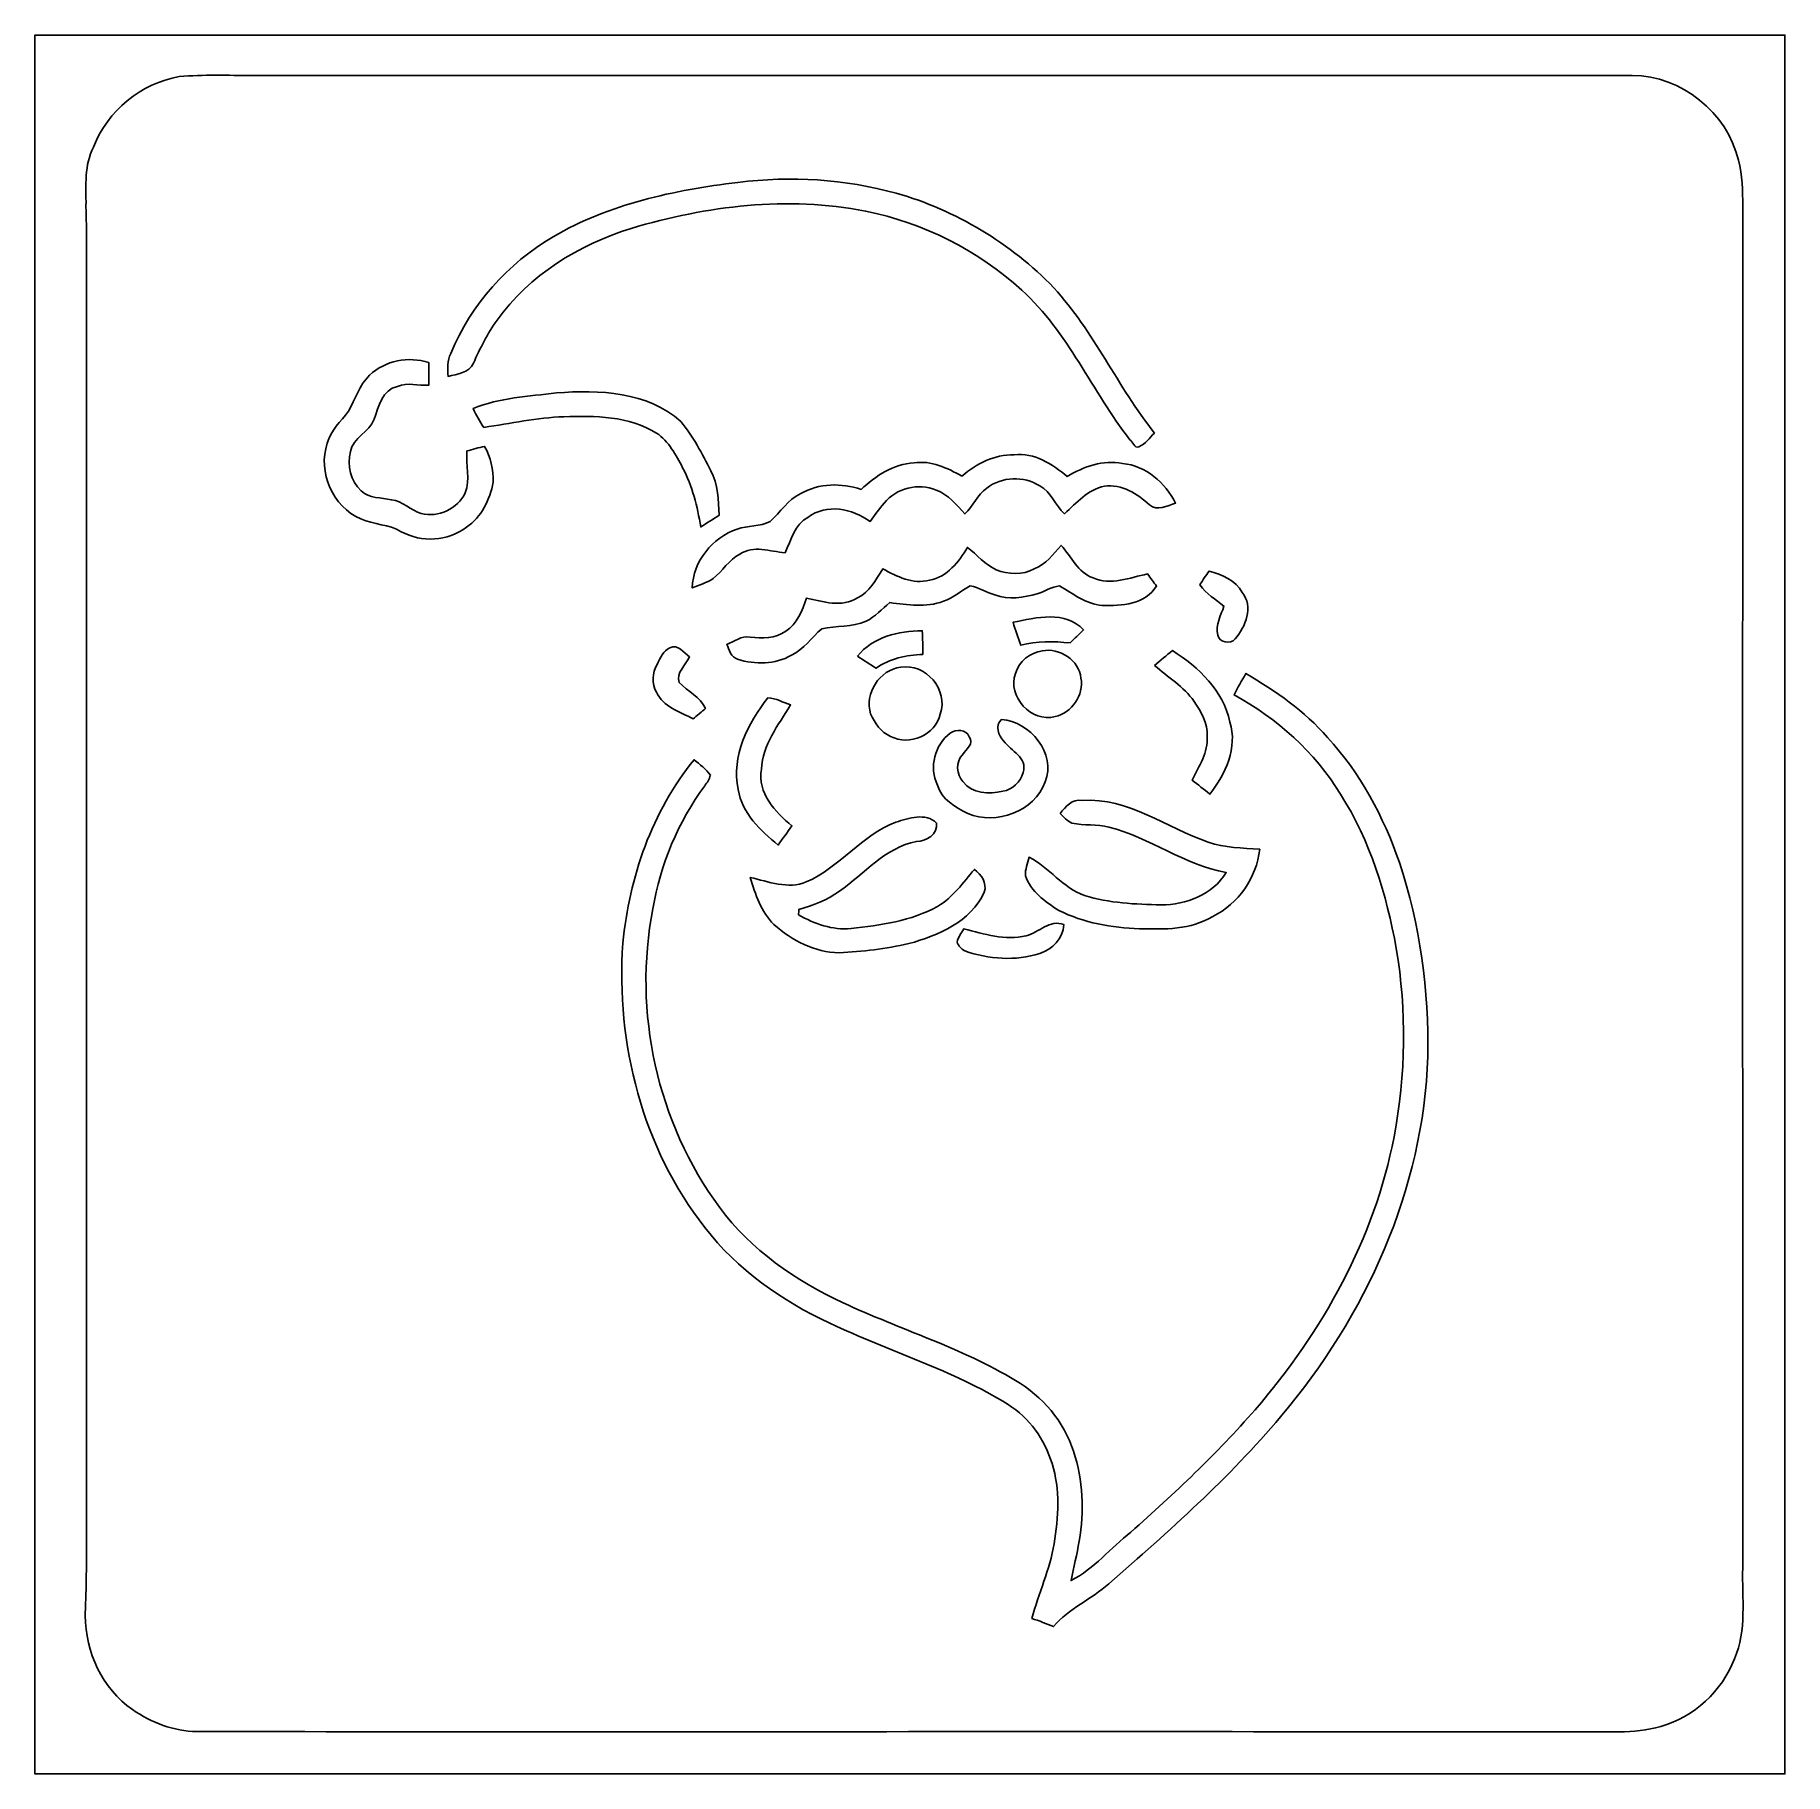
# Model space of a CAD drawing. Header units: centimetres. Extents: x -16.8 to 16.8, y -16.7 to 16.7.
import ezdxf

# ---------------------------------------------------------------- set-up
doc = ezdxf.new("R2010")
doc.units = ezdxf.units.CM
doc.header["$MEASUREMENT"] = 0
doc.layers.add('Layer 1', color=7, linetype='Continuous')

msp = doc.modelspace()

# ---------------------------------------------------------------- linework, layer by layer
at = {"layer": 'Layer 1', "color": 7}
for points, knots in [([(-16.77458, 16.66875), (-16.77458, 16.66875), (16.77458, 16.66875), (16.77458, 16.66875), (16.77458, 16.66875), (16.77458, 16.66875), (16.77458, -16.66875), (16.77458, -16.66875), (16.77458, -16.66875), (16.77458, -16.66875), (-16.77458, -16.66875), (-16.77458, -16.66875), (-16.77458, -16.66875), (-16.77458, -16.66875), (-16.77458, 16.66875), (-16.77458, 16.66875), (-16.77458, 16.66875), (-16.77458, 16.66875), (-16.77458, 16.66875), (-16.77458, 16.66875)], [0, 0, 0, 0, 0.16666667, 0.16666667, 0.16666667, 0.16666667, 0.33333333, 0.33333333, 0.33333333, 0.33333333, 0.5, 0.5, 0.5, 0.5, 0.66666667, 0.66666667, 0.66666667, 0.66666667, 1, 1, 1, 1]), ([(-14.00845, 15.87041), (-14.74117, 15.74447), (-15.38534, 15.21531), (-15.65275, 14.52139), (-15.65275, 14.52139), (-15.83267, 14.17708), (-15.79351, 13.77844), (-15.79704, 13.40273), (-15.79704, 13.40273), (-15.78151, 12.71587), (-15.78716, 12.02902), (-15.78681, 11.34181), (-15.78681, 11.34181), (-15.78681, 3.99239), (-15.78681, -3.35739), (-15.78681, -10.70681), (-15.78681, -10.70681), (-15.78928, -11.68118), (-15.7734, -12.6559), (-15.80974, -13.62992), (-15.80974, -13.62992), (-15.81468, -14.33371), (-15.48095, -15.02657), (-14.90663, -15.43544), (-14.90663, -15.43544), (-14.54397, -15.68379), (-14.11393, -15.84784), (-13.6712, -15.85666), (-13.6712, -15.85666), (-4.8514, -15.85948), (3.9684, -15.85454), (12.78819, -15.85912), (12.78819, -15.85912), (13.32195, -15.84678), (13.87157, -15.90781), (14.39263, -15.75858), (14.39263, -15.75858), (15.03116, -15.57479), (15.56738, -15.08231), (15.80515, -14.46107), (15.80515, -14.46107), (16.0461, -13.91285), (15.94661, -13.29655), (15.96425, -12.71764), (15.96425, -12.71764), (15.96319, -4.01567), (15.96108, 4.6863), (15.96531, 13.38827), (15.96531, 13.38827), (15.96143, 13.68284), (15.95826, 13.98058), (15.881, 14.26704), (15.881, 14.26704), (15.66862, 15.17862), (14.78844, 15.89476), (13.84759, 15.89087), (13.84759, 15.89087), (5.02779, 15.89581), (-3.79201, 15.89017), (-12.61181, 15.8937), (-12.61181, 15.8937), (-13.07712, 15.89017), (-13.5442, 15.91451), (-14.00845, 15.87041)], [0, 0, 0, 0, 0.05882353, 0.05882353, 0.05882353, 0.05882353, 0.11764706, 0.11764706, 0.11764706, 0.11764706, 0.17647059, 0.17647059, 0.17647059, 0.17647059, 0.23529412, 0.23529412, 0.23529412, 0.23529412, 0.29411765, 0.29411765, 0.29411765, 0.29411765, 0.35294118, 0.35294118, 0.35294118, 0.35294118, 0.41176471, 0.41176471, 0.41176471, 0.41176471, 0.47058824, 0.47058824, 0.47058824, 0.47058824, 0.52941176, 0.52941176, 0.52941176, 0.52941176, 0.58823529, 0.58823529, 0.58823529, 0.58823529, 0.64705882, 0.64705882, 0.64705882, 0.64705882, 0.70588235, 0.70588235, 0.70588235, 0.70588235, 0.76470588, 0.76470588, 0.76470588, 0.76470588, 0.82352941, 0.82352941, 0.82352941, 0.82352941, 0.88235294, 0.88235294, 0.88235294, 0.88235294, 1, 1, 1, 1]), ([(-3.29847, 13.84406), (-2.286, 13.96965), (-1.24813, 13.90967), (-0.26423, 13.63521), (-0.26423, 13.63521), (0.88018, 13.31207), (1.92864, 12.6746), (2.75766, 11.82405), (2.75766, 11.82405), (3.52037, 10.98127), (3.98604, 9.92646), (4.68595, 9.03711), (4.68595, 9.03711), (4.59422, 8.94292), (4.51309, 8.8265), (4.3882, 8.77535), (4.3882, 8.77535), (4.30036, 8.73442), (4.26967, 8.8833), (4.21428, 8.90623), (4.21428, 8.90623), (3.49462, 9.84144), (3.0286, 10.96998), (2.14489, 11.77607), (2.14489, 11.77607), (1.30739, 12.54019), (0.25823, 13.06865), (-0.85302, 13.29161), (-0.85302, 13.29161), (-2.34738, 13.58865), (-3.89608, 13.3918), (-5.34388, 12.96141), (-5.34388, 12.96141), (-6.34859, 12.64638), (-7.30074, 12.06747), (-7.91739, 11.19893), (-7.91739, 11.19893), (-8.10648, 10.9474), (-8.2356, 10.66024), (-8.37106, 10.37872), (-8.37106, 10.37872), (-8.45503, 10.19104), (-8.6808, 10.16635), (-8.85649, 10.12261), (-8.85649, 10.12261), (-8.86037, 10.27289), (-8.87236, 10.42705), (-8.80322, 10.56605), (-8.80322, 10.56605), (-8.42151, 11.50267), (-7.70855, 12.29148), (-6.83895, 12.80195), (-6.83895, 12.80195), (-5.76439, 13.43378), (-4.52226, 13.69272), (-3.29847, 13.84406)], [0, 0, 0, 0, 0.06666667, 0.06666667, 0.06666667, 0.06666667, 0.13333333, 0.13333333, 0.13333333, 0.13333333, 0.2, 0.2, 0.2, 0.2, 0.26666667, 0.26666667, 0.26666667, 0.26666667, 0.33333333, 0.33333333, 0.33333333, 0.33333333, 0.4, 0.4, 0.4, 0.4, 0.46666667, 0.46666667, 0.46666667, 0.46666667, 0.53333333, 0.53333333, 0.53333333, 0.53333333, 0.6, 0.6, 0.6, 0.6, 0.66666667, 0.66666667, 0.66666667, 0.66666667, 0.73333333, 0.73333333, 0.73333333, 0.73333333, 0.8, 0.8, 0.8, 0.8, 0.86666667, 0.86666667, 0.86666667, 0.86666667, 1, 1, 1, 1]), ([(-10.36003, 10.14836), (-10.05523, 10.43234), (-9.61813, 10.51101), (-9.2262, 10.39213), (-9.2262, 10.39213), (-9.2262, 10.24678), (-9.22655, 10.10109), (-9.22655, 9.95539), (-9.22655, 9.95539), (-9.42658, 9.94481), (-9.63119, 10.01501), (-9.82451, 9.93105), (-9.82451, 9.93105), (-10.11731, 9.87707), (-10.18328, 9.53699), (-10.27359, 9.30416), (-10.27359, 9.30416), (-10.36108, 9.05439), (-10.68423, 8.95562), (-10.72656, 8.68151), (-10.72656, 8.68151), (-10.79147, 8.41481), (-10.72797, 8.11636), (-10.51948, 7.93044), (-10.51948, 7.93044), (-10.3699, 7.78016), (-10.13601, 7.80239), (-9.9441, 7.76041), (-9.9441, 7.76041), (-9.72749, 7.7343), (-9.57333, 7.55509), (-9.36943, 7.49335), (-9.36943, 7.49335), (-9.04134, 7.41221), (-8.67516, 7.58931), (-8.52558, 7.88917), (-8.52558, 7.88917), (-8.43386, 8.15022), (-8.50971, 8.4261), (-8.49454, 8.69456), (-8.49454, 8.69456), (-8.382, 8.72596), (-8.26982, 8.7563), (-8.15552, 8.78276), (-8.15552, 8.78276), (-8.03804, 8.57567), (-7.98654, 8.33473), (-7.99359, 8.09766), (-7.99359, 8.09766), (-8.04968, 7.76076), (-8.21514, 7.42668), (-8.50512, 7.23265), (-8.50512, 7.23265), (-8.8579, 6.96666), (-9.3666, 6.93138), (-9.75254, 7.14657), (-9.75254, 7.14657), (-9.98855, 7.29297), (-10.281, 7.27745), (-10.52936, 7.39316), (-10.52936, 7.39316), (-11.06593, 7.62141), (-11.3598, 8.28851), (-11.17212, 8.84167), (-11.17212, 8.84167), (-11.10262, 9.08403), (-10.91565, 9.26289), (-10.76466, 9.4548), (-10.76466, 9.4548), (-10.63625, 9.68692), (-10.55758, 9.95997), (-10.36003, 10.14836)], [0, 0, 0, 0, 0.05263158, 0.05263158, 0.05263158, 0.05263158, 0.10526316, 0.10526316, 0.10526316, 0.10526316, 0.15789474, 0.15789474, 0.15789474, 0.15789474, 0.21052632, 0.21052632, 0.21052632, 0.21052632, 0.26315789, 0.26315789, 0.26315789, 0.26315789, 0.31578947, 0.31578947, 0.31578947, 0.31578947, 0.36842105, 0.36842105, 0.36842105, 0.36842105, 0.42105263, 0.42105263, 0.42105263, 0.42105263, 0.47368421, 0.47368421, 0.47368421, 0.47368421, 0.52631579, 0.52631579, 0.52631579, 0.52631579, 0.57894737, 0.57894737, 0.57894737, 0.57894737, 0.63157895, 0.63157895, 0.63157895, 0.63157895, 0.68421053, 0.68421053, 0.68421053, 0.68421053, 0.73684211, 0.73684211, 0.73684211, 0.73684211, 0.78947368, 0.78947368, 0.78947368, 0.78947368, 0.84210526, 0.84210526, 0.84210526, 0.84210526, 0.89473684, 0.89473684, 0.89473684, 0.89473684, 1, 1, 1, 1]), ([(-6.77651, 9.80722), (-5.96477, 9.86861), (-5.03238, 9.83721), (-4.39455, 9.25724), (-4.39455, 9.25724), (-4.15537, 8.97643), (-3.98604, 8.64306), (-3.81953, 8.31568), (-3.81953, 8.31568), (-3.68229, 8.05427), (-3.66854, 7.75194), (-3.66113, 7.46231), (-3.66113, 7.46231), (-3.7779, 7.38681), (-3.89326, 7.31026), (-4.01249, 7.239), (-4.01249, 7.239), (-4.0767, 7.63058), (-4.17089, 8.02181), (-4.35857, 8.37389), (-4.35857, 8.37389), (-4.49121, 8.61695), (-4.6228, 8.87977), (-4.85987, 9.03852), (-4.85987, 9.03852), (-5.38762, 9.36413), (-6.03638, 9.37189), (-6.6354, 9.35143), (-6.6354, 9.35143), (-7.15292, 9.33379), (-7.65845, 9.21844), (-8.16963, 9.14682), (-8.16963, 9.14682), (-8.24971, 9.26042), (-8.32026, 9.38107), (-8.37424, 9.50983), (-8.37424, 9.50983), (-7.868, 9.71338), (-7.31308, 9.74407), (-6.77651, 9.80722)], [0, 0, 0, 0, 0.09090909, 0.09090909, 0.09090909, 0.09090909, 0.18181818, 0.18181818, 0.18181818, 0.18181818, 0.27272727, 0.27272727, 0.27272727, 0.27272727, 0.36363636, 0.36363636, 0.36363636, 0.36363636, 0.45454545, 0.45454545, 0.45454545, 0.45454545, 0.54545455, 0.54545455, 0.54545455, 0.54545455, 0.63636364, 0.63636364, 0.63636364, 0.63636364, 0.72727273, 0.72727273, 0.72727273, 0.72727273, 0.81818182, 0.81818182, 0.81818182, 0.81818182, 1, 1, 1, 1]), ([(0.99624, 8.21302), (1.27564, 8.45044), (1.61678, 8.63), (1.9939, 8.62189), (1.9939, 8.62189), (2.38337, 8.66987), (2.72944, 8.44091), (3.0159, 8.20632), (3.0159, 8.20632), (3.33163, 8.39541), (3.70276, 8.53122), (4.07494, 8.45361), (4.07494, 8.45361), (4.52085, 8.4141), (4.89268, 8.0832), (5.09129, 7.69691), (5.09129, 7.69691), (4.9336, 7.64681), (4.73781, 7.53216), (4.59387, 7.6641), (4.59387, 7.6641), (4.35504, 7.87365), (4.06118, 8.06909), (3.72639, 8.01899), (3.72639, 8.01899), (3.40995, 7.9502), (3.19088, 7.70361), (2.9651, 7.49229), (2.9651, 7.49229), (2.77989, 7.64611), (2.71216, 7.91457), (2.48638, 8.02499), (2.48638, 8.02499), (2.18052, 8.22466), (1.76036, 8.19926), (1.47002, 7.98442), (1.47002, 7.98442), (1.30069, 7.84613), (1.20262, 7.64364), (1.05304, 7.48771), (1.05304, 7.48771), (0.88653, 7.66057), (0.73907, 7.86236), (0.50094, 7.94526), (0.50094, 7.94526), (0.16298, 8.09061), (-0.2667, 7.98336), (-0.49495, 7.69408), (-0.49495, 7.69408), (-0.59055, 7.58014), (-0.6791, 7.46054), (-0.76623, 7.33989), (-0.76623, 7.33989), (-1.10173, 7.59001), (-1.60196, 7.69479), (-1.95545, 7.42174), (-1.95545, 7.42174), (-2.21298, 7.29121), (-2.27683, 6.98183), (-2.39395, 6.74476), (-2.39395, 6.74476), (-2.68252, 6.76169), (-3.00179, 6.89822), (-3.26073, 6.71548), (-3.26073, 6.71548), (-3.47486, 6.61), (-3.59339, 6.39198), (-3.77472, 6.24664), (-3.77472, 6.24664), (-3.89573, 6.16444), (-4.04072, 6.1274), (-4.17407, 6.0706), (-4.17407, 6.0706), (-4.16313, 6.57966), (-3.78425, 7.03368), (-3.31258, 7.19596), (-3.31258, 7.19596), (-3.10833, 7.26828), (-2.87479, 7.23971), (-2.68111, 7.34166), (-2.68111, 7.34166), (-2.4825, 7.5184), (-2.3435, 7.76182), (-2.09233, 7.87682), (-2.09233, 7.87682), (-1.74237, 8.08214), (-1.31516, 8.08179), (-0.93804, 7.9569), (-0.93804, 7.9569), (-0.65828, 8.21796), (-0.3175, 8.44797), (0.07691, 8.46455), (0.07691, 8.46455), (0.40675, 8.52205), (0.71614, 8.36436), (0.99624, 8.21302)], [0, 0, 0, 0, 0.04, 0.04, 0.04, 0.04, 0.08, 0.08, 0.08, 0.08, 0.12, 0.12, 0.12, 0.12, 0.16, 0.16, 0.16, 0.16, 0.2, 0.2, 0.2, 0.2, 0.24, 0.24, 0.24, 0.24, 0.28, 0.28, 0.28, 0.28, 0.32, 0.32, 0.32, 0.32, 0.36, 0.36, 0.36, 0.36, 0.4, 0.4, 0.4, 0.4, 0.44, 0.44, 0.44, 0.44, 0.48, 0.48, 0.48, 0.48, 0.52, 0.52, 0.52, 0.52, 0.56, 0.56, 0.56, 0.56, 0.6, 0.6, 0.6, 0.6, 0.64, 0.64, 0.64, 0.64, 0.68, 0.68, 0.68, 0.68, 0.72, 0.72, 0.72, 0.72, 0.76, 0.76, 0.76, 0.76, 0.8, 0.8, 0.8, 0.8, 0.84, 0.84, 0.84, 0.84, 0.88, 0.88, 0.88, 0.88, 0.92, 0.92, 0.92, 0.92, 1, 1, 1, 1]), ([(2.38301, 6.43572), (2.60421, 6.51722), (2.74638, 6.71266), (2.89736, 6.88234), (2.89736, 6.88234), (3.09562, 6.66926), (3.21769, 6.36376), (3.50908, 6.25934), (3.50908, 6.25934), (3.84634, 6.10623), (4.21852, 6.26992), (4.55436, 6.33624), (4.55436, 6.33624), (4.61116, 6.25863), (4.66831, 6.18173), (4.72652, 6.10447), (4.72652, 6.10447), (4.51309, 5.75769), (4.05306, 5.71817), (3.68617, 5.73123), (3.68617, 5.73123), (3.37432, 5.75663), (3.12808, 5.96018), (2.86632, 6.10588), (2.86632, 6.10588), (2.71392, 6.09776), (2.58551, 5.99616), (2.44016, 5.95736), (2.44016, 5.95736), (2.1784, 5.88539), (1.89159, 5.83318), (1.62948, 5.93443), (1.62948, 5.93443), (1.46509, 5.97606), (1.32292, 6.08436), (1.15429, 6.10764), (1.15429, 6.10764), (0.97896, 6.01839), (0.83185, 5.87481), (0.6417, 5.81413), (0.6417, 5.81413), (0.3115, 5.68431), (-0.04727, 5.74781), (-0.38806, 5.78661), (-0.38806, 5.78661), (-0.53622, 5.66455), (-0.67098, 5.51991), (-0.84173, 5.42854), (-0.84173, 5.42854), (-1.10949, 5.31424), (-1.41393, 5.34952), (-1.69263, 5.2832), (-1.69263, 5.2832), (-1.88807, 5.1181), (-2.03588, 4.88985), (-2.27401, 4.77837), (-2.27401, 4.77837), (-2.58163, 4.59811), (-2.97074, 4.59811), (-3.30482, 4.70182), (-3.30482, 4.70182), (-3.43112, 4.73534), (-3.46675, 4.88632), (-3.5119, 4.98687), (-3.5119, 4.98687), (-3.36691, 5.03872), (-3.22862, 5.15938), (-3.06493, 5.12692), (-3.06493, 5.12692), (-2.83598, 5.09517), (-2.57634, 5.09482), (-2.38196, 5.24051), (-2.38196, 5.24051), (-2.16076, 5.3781), (-2.06058, 5.63598), (-1.98684, 5.87375), (-1.98684, 5.87375), (-1.6697, 5.80531), (-1.30493, 5.68784), (-1.00753, 5.87763), (-1.00753, 5.87763), (-0.77611, 5.9884), (-0.65123, 6.22406), (-0.52388, 6.43396), (-0.52388, 6.43396), (-0.24836, 6.2865), (0.05045, 6.13375), (0.37641, 6.21736), (0.37641, 6.21736), (0.7112, 6.2805), (0.93839, 6.56837), (1.10102, 6.84601), (1.10102, 6.84601), (1.28552, 6.70419), (1.43933, 6.51651), (1.65312, 6.41632), (1.65312, 6.41632), (1.8856, 6.32813), (2.16041, 6.30696), (2.38301, 6.43572)], [0, 0, 0, 0, 0.03846154, 0.03846154, 0.03846154, 0.03846154, 0.07692308, 0.07692308, 0.07692308, 0.07692308, 0.11538462, 0.11538462, 0.11538462, 0.11538462, 0.15384615, 0.15384615, 0.15384615, 0.15384615, 0.19230769, 0.19230769, 0.19230769, 0.19230769, 0.23076923, 0.23076923, 0.23076923, 0.23076923, 0.26923077, 0.26923077, 0.26923077, 0.26923077, 0.30769231, 0.30769231, 0.30769231, 0.30769231, 0.34615385, 0.34615385, 0.34615385, 0.34615385, 0.38461538, 0.38461538, 0.38461538, 0.38461538, 0.42307692, 0.42307692, 0.42307692, 0.42307692, 0.46153846, 0.46153846, 0.46153846, 0.46153846, 0.5, 0.5, 0.5, 0.5, 0.53846154, 0.53846154, 0.53846154, 0.53846154, 0.57692308, 0.57692308, 0.57692308, 0.57692308, 0.61538462, 0.61538462, 0.61538462, 0.61538462, 0.65384615, 0.65384615, 0.65384615, 0.65384615, 0.69230769, 0.69230769, 0.69230769, 0.69230769, 0.73076923, 0.73076923, 0.73076923, 0.73076923, 0.76923077, 0.76923077, 0.76923077, 0.76923077, 0.80769231, 0.80769231, 0.80769231, 0.80769231, 0.84615385, 0.84615385, 0.84615385, 0.84615385, 0.88461538, 0.88461538, 0.88461538, 0.88461538, 0.92307692, 0.92307692, 0.92307692, 0.92307692, 1, 1, 1, 1]), ([(5.73299, 6.39233), (5.97817, 6.3246), (6.24487, 6.22194), (6.3687, 5.98029), (6.3687, 5.98029), (6.59059, 5.71394), (6.43043, 5.31954), (6.23394, 5.09023), (6.23394, 5.09023), (6.13974, 4.9851), (5.9309, 5.01721), (5.89986, 5.16255), (5.89986, 5.16255), (5.85011, 5.35975), (5.96053, 5.53932), (6.01839, 5.71959), (6.01839, 5.71959), (5.85823, 5.84659), (5.68007, 5.95877), (5.55837, 6.12599), (5.55837, 6.12599), (5.60776, 6.21982), (5.67372, 6.30414), (5.73299, 6.39233)], [0, 0, 0, 0, 0.14285714, 0.14285714, 0.14285714, 0.14285714, 0.28571429, 0.28571429, 0.28571429, 0.28571429, 0.42857143, 0.42857143, 0.42857143, 0.42857143, 0.57142857, 0.57142857, 0.57142857, 0.57142857, 0.71428571, 0.71428571, 0.71428571, 0.71428571, 1, 1, 1, 1]), ([(1.97626, 5.40949), (2.42006, 5.50122), (2.97921, 5.6448), (3.32811, 5.26415), (3.32811, 5.26415), (3.24167, 5.1816), (3.15489, 5.09905), (3.06917, 5.01579), (3.06917, 5.01579), (2.75378, 5.04578), (2.4324, 5.05248), (2.12337, 4.97029), (2.12337, 4.97029), (2.07045, 5.11563), (2.01859, 5.26097), (1.97626, 5.40949)], [0, 0, 0, 0, 0.2, 0.2, 0.2, 0.2, 0.4, 0.4, 0.4, 0.4, 0.6, 0.6, 0.6, 0.6, 1, 1, 1, 1]), ([(-1.00859, 4.76144), (-0.71684, 5.12939), (-0.2159, 5.24581), (0.23354, 5.24827), (0.23354, 5.24827), (0.24624, 5.09764), (0.24342, 4.94594), (0.24553, 4.7946), (0.24553, 4.7946), (-0.07056, 4.77837), (-0.39123, 4.71946), (-0.65088, 4.5279), (-0.65088, 4.5279), (-0.77047, 4.60587), (-0.89041, 4.68242), (-1.00859, 4.76144)], [0, 0, 0, 0, 0.2, 0.2, 0.2, 0.2, 0.4, 0.4, 0.4, 0.4, 0.6, 0.6, 0.6, 0.6, 1, 1, 1, 1]), ([(-4.60128, 4.9216), (-4.44853, 5.00168), (-4.33493, 4.82529), (-4.22522, 4.74733), (-4.22522, 4.74733), (-4.29789, 4.59352), (-4.49157, 4.44288), (-4.42313, 4.25838), (-4.42313, 4.25838), (-4.26755, 4.08093), (-4.0192, 3.98568), (-3.92183, 3.75497), (-3.92183, 3.75497), (-3.98039, 3.70628), (-4.09787, 3.60962), (-4.15678, 3.56094), (-4.15678, 3.56094), (-4.41149, 3.68794), (-4.73075, 3.79024), (-4.85987, 4.06788), (-4.85987, 4.06788), (-4.95618, 4.23016), (-4.93748, 4.44183), (-4.84964, 4.60304), (-4.84964, 4.60304), (-4.78719, 4.71876), (-4.73498, 4.86869), (-4.60128, 4.9216)], [0, 0, 0, 0, 0.125, 0.125, 0.125, 0.125, 0.25, 0.25, 0.25, 0.25, 0.375, 0.375, 0.375, 0.375, 0.5, 0.5, 0.5, 0.5, 0.625, 0.625, 0.625, 0.625, 0.75, 0.75, 0.75, 0.75, 1, 1, 1, 1]), ([(2.53929, 4.86304), (2.85891, 4.93042), (3.24838, 4.67995), (3.27801, 4.34128), (3.27801, 4.34128), (3.33622, 4.01426), (3.10409, 3.67418), (2.78165, 3.60186), (2.78165, 3.60186), (2.32904, 3.47909), (1.85984, 3.98921), (2.02248, 4.42948), (2.02248, 4.42948), (2.08527, 4.66513), (2.30505, 4.826), (2.53929, 4.86304)], [0, 0, 0, 0, 0.2, 0.2, 0.2, 0.2, 0.4, 0.4, 0.4, 0.4, 0.6, 0.6, 0.6, 0.6, 1, 1, 1, 1]), ([(4.68877, 4.58188), (4.80131, 4.67854), (4.9149, 4.77449), (5.03167, 4.86622), (5.03167, 4.86622), (5.5312, 4.55189), (6.00957, 4.09787), (6.13304, 3.49779), (6.13304, 3.49779), (6.28474, 3.01061), (6.04696, 2.49978), (5.74887, 2.11808), (5.74887, 2.11808), (5.63598, 2.20874), (5.52027, 2.29623), (5.40702, 2.38654), (5.40702, 2.38654), (5.54179, 2.65112), (5.71994, 2.91677), (5.69736, 3.22756), (5.69736, 3.22756), (5.71041, 3.47557), (5.57918, 3.69817), (5.44512, 3.89431), (5.44512, 3.89431), (5.24722, 4.17971), (4.94489, 4.35716), (4.68877, 4.58188)], [0, 0, 0, 0, 0.125, 0.125, 0.125, 0.125, 0.25, 0.25, 0.25, 0.25, 0.375, 0.375, 0.375, 0.375, 0.5, 0.5, 0.5, 0.5, 0.625, 0.625, 0.625, 0.625, 0.75, 0.75, 0.75, 0.75, 1, 1, 1, 1]), ([(6.43996, 4.43018), (7.00581, 4.08587), (7.56814, 3.71157), (8.00171, 3.20358), (8.00171, 3.20358), (8.636, 2.52166), (9.07732, 1.68204), (9.38177, 0.80716), (9.38177, 0.80716), (9.77935, -0.38735), (9.95221, -1.65382), (9.92752, -2.91148), (9.92752, -2.91148), (9.84497, -5.45818), (8.73936, -7.89587), (7.10389, -9.82098), (7.10389, -9.82098), (6.11752, -10.99538), (4.96464, -12.01349), (3.81247, -13.02032), (3.81247, -13.02032), (3.4798, -13.32089), (3.04165, -13.49199), (2.75272, -13.84194), (2.75272, -13.84194), (2.61444, -13.78761), (2.4765, -13.73329), (2.33574, -13.68601), (2.33574, -13.68601), (2.4698, -13.20588), (2.67723, -12.74692), (2.76401, -12.25409), (2.76401, -12.25409), (2.84586, -11.74644), (2.88043, -11.21481), (2.72344, -10.71739), (2.72344, -10.71739), (2.5841, -10.25807), (2.28917, -9.84074), (1.8796, -9.58533), (1.8796, -9.58533), (0.81245, -8.91928), (-0.40605, -8.56615), (-1.53458, -8.02605), (-1.53458, -8.02605), (-2.4571, -7.60201), (-3.308, -6.99805), (-3.93488, -6.19231), (-3.93488, -6.19231), (-5.1308, -4.66337), (-5.63845, -2.66347), (-5.50474, -0.74154), (-5.50474, -0.74154), (-5.3781, 0.52352), (-4.95053, 1.78294), (-4.13879, 2.7753), (-4.13879, 2.7753), (-4.02943, 2.68358), (-3.90948, 2.59856), (-3.82729, 2.47968), (-3.82729, 2.47968), (-3.84175, 2.40277), (-3.89008, 2.33927), (-3.93383, 2.27647), (-3.93383, 2.27647), (-4.44641, 1.58362), (-4.78508, 0.76623), (-4.93042, -0.08255), (-4.93042, -0.08255), (-5.31319, -2.05458), (-4.84858, -4.18641), (-3.65337, -5.80496), (-3.65337, -5.80496), (-3.05012, -6.62093), (-2.19322, -7.20901), (-1.28305, -7.63623), (-1.28305, -7.63623), (-0.18697, -8.14529), (0.9846, -8.49877), (2.02424, -9.1253), (2.02424, -9.1253), (2.53965, -9.42693), (2.94958, -9.91306), (3.13549, -10.48209), (3.13549, -10.48209), (3.31364, -11.03383), (3.35104, -11.63355), (3.24309, -12.20329), (3.24309, -12.20329), (3.20357, -12.45764), (3.13478, -12.70635), (3.08786, -12.95929), (3.08786, -12.95929), (3.53131, -12.73492), (3.84704, -12.33346), (4.2351, -12.0329), (4.2351, -12.0329), (5.06977, -11.29383), (5.88292, -10.52689), (6.61635, -9.68551), (6.61635, -9.68551), (7.90822, -8.19397), (8.9027, -6.40539), (9.27947, -4.45594), (9.27947, -4.45594), (9.50807, -3.26602), (9.52394, -2.03694), (9.3218, -0.84173), (9.3218, -0.84173), (9.13553, 0.19226), (8.82332, 1.22273), (8.25429, 2.1142), (8.25429, 2.1142), (7.76323, 2.92171), (7.03827, 3.56623), (6.21242, 4.01743), (6.21242, 4.01743), (6.28227, 4.15854), (6.36058, 4.29472), (6.43996, 4.43018)], [0, 0, 0, 0, 0.03225806, 0.03225806, 0.03225806, 0.03225806, 0.06451613, 0.06451613, 0.06451613, 0.06451613, 0.09677419, 0.09677419, 0.09677419, 0.09677419, 0.12903226, 0.12903226, 0.12903226, 0.12903226, 0.16129032, 0.16129032, 0.16129032, 0.16129032, 0.19354839, 0.19354839, 0.19354839, 0.19354839, 0.22580645, 0.22580645, 0.22580645, 0.22580645, 0.25806452, 0.25806452, 0.25806452, 0.25806452, 0.29032258, 0.29032258, 0.29032258, 0.29032258, 0.32258065, 0.32258065, 0.32258065, 0.32258065, 0.35483871, 0.35483871, 0.35483871, 0.35483871, 0.38709677, 0.38709677, 0.38709677, 0.38709677, 0.41935484, 0.41935484, 0.41935484, 0.41935484, 0.4516129, 0.4516129, 0.4516129, 0.4516129, 0.48387097, 0.48387097, 0.48387097, 0.48387097, 0.51612903, 0.51612903, 0.51612903, 0.51612903, 0.5483871, 0.5483871, 0.5483871, 0.5483871, 0.58064516, 0.58064516, 0.58064516, 0.58064516, 0.61290323, 0.61290323, 0.61290323, 0.61290323, 0.64516129, 0.64516129, 0.64516129, 0.64516129, 0.67741935, 0.67741935, 0.67741935, 0.67741935, 0.70967742, 0.70967742, 0.70967742, 0.70967742, 0.74193548, 0.74193548, 0.74193548, 0.74193548, 0.77419355, 0.77419355, 0.77419355, 0.77419355, 0.80645161, 0.80645161, 0.80645161, 0.80645161, 0.83870968, 0.83870968, 0.83870968, 0.83870968, 0.87096774, 0.87096774, 0.87096774, 0.87096774, 0.90322581, 0.90322581, 0.90322581, 0.90322581, 0.93548387, 0.93548387, 0.93548387, 0.93548387, 1, 1, 1, 1]), ([(-0.17815, 4.54731), (0.29845, 4.63515), (0.7433, 4.1088), (0.58067, 3.6516), (0.58067, 3.6516), (0.48577, 3.25226), (-0.00917, 3.02966), (-0.37289, 3.22368), (-0.37289, 3.22368), (-0.56339, 3.29706), (-0.67204, 3.48051), (-0.75459, 3.65513), (-0.75459, 3.65513), (-0.87842, 4.04072), (-0.58279, 4.50532), (-0.17815, 4.54731)], [0, 0, 0, 0, 0.2, 0.2, 0.2, 0.2, 0.4, 0.4, 0.4, 0.4, 0.6, 0.6, 0.6, 0.6, 1, 1, 1, 1]), ([(-2.72239, 3.96346), (-2.56999, 3.95111), (-2.43029, 3.87597), (-2.28776, 3.82482), (-2.28776, 3.82482), (-2.52483, 3.44099), (-2.82469, 3.06388), (-2.84727, 2.59292), (-2.84727, 2.59292), (-2.92911, 2.14242), (-2.58551, 1.772), (-2.26483, 1.50918), (-2.26483, 1.50918), (-2.3495, 1.38359), (-2.44052, 1.26259), (-2.52871, 1.13947), (-2.52871, 1.13947), (-2.86985, 1.41499), (-3.21769, 1.75331), (-3.29565, 2.20486), (-3.29565, 2.20486), (-3.43041, 2.84621), (-3.10268, 3.4731), (-2.72239, 3.96346)], [0, 0, 0, 0, 0.14285714, 0.14285714, 0.14285714, 0.14285714, 0.28571429, 0.28571429, 0.28571429, 0.28571429, 0.42857143, 0.42857143, 0.42857143, 0.42857143, 0.57142857, 0.57142857, 0.57142857, 0.57142857, 0.71428571, 0.71428571, 0.71428571, 0.71428571, 1, 1, 1, 1]), ([(1.75225, 3.54436), (2.29835, 3.51226), (2.8127, 2.88996), (2.58904, 2.35056), (2.58904, 2.35056), (2.38054, 1.77518), (1.65735, 1.52224), (1.10737, 1.74166), (1.10737, 1.74166), (0.86924, 1.86408), (0.60572, 2.01542), (0.52705, 2.28882), (0.52705, 2.28882), (0.35878, 2.62784), (0.47378, 3.05964), (0.76941, 3.28754), (0.76941, 3.28754), (0.889, 3.36656), (1.07068, 3.35527), (1.1363, 3.21628), (1.1363, 3.21628), (1.23896, 3.08575), (1.07315, 2.97356), (1.00789, 2.87232), (1.00789, 2.87232), (0.87136, 2.73262), (0.88724, 2.49484), (1.01565, 2.35514), (1.01565, 2.35514), (1.18533, 2.1142), (1.52047, 2.11843), (1.77906, 2.16958), (1.77906, 2.16958), (1.96497, 2.20486), (2.12055, 2.34174), (2.16817, 2.52871), (2.16817, 2.52871), (2.2606, 2.82258), (1.93534, 2.9404), (1.79564, 3.13549), (1.79564, 3.13549), (1.69192, 3.23779), (1.62595, 3.43218), (1.75225, 3.54436)], [0, 0, 0, 0, 0.08333333, 0.08333333, 0.08333333, 0.08333333, 0.16666667, 0.16666667, 0.16666667, 0.16666667, 0.25, 0.25, 0.25, 0.25, 0.33333333, 0.33333333, 0.33333333, 0.33333333, 0.41666667, 0.41666667, 0.41666667, 0.41666667, 0.5, 0.5, 0.5, 0.5, 0.58333333, 0.58333333, 0.58333333, 0.58333333, 0.66666667, 0.66666667, 0.66666667, 0.66666667, 0.75, 0.75, 0.75, 0.75, 0.83333333, 0.83333333, 0.83333333, 0.83333333, 1, 1, 1, 1]), ([(2.87867, 1.74519), (2.98591, 1.87043), (3.10339, 2.03588), (3.29882, 1.99214), (3.29882, 1.99214), (4.19241, 2.05987), (4.91384, 1.46861), (5.71712, 1.19486), (5.71712, 1.19486), (6.03285, 1.08091), (6.37505, 1.0855), (6.70525, 1.05833), (6.70525, 1.05833), (6.64245, 0.50976), (6.29849, 0.01517), (5.80355, -0.22931), (5.80355, -0.22931), (5.38409, -0.48683), (4.87398, -0.47696), (4.4002, -0.46461), (4.4002, -0.46461), (3.86821, -0.44662), (3.32952, -0.35172), (2.85009, -0.11289), (2.85009, -0.11289), (2.59539, 0.05539), (2.31105, 0.24518), (2.2158, 0.55245), (2.2158, 0.55245), (2.2038, 0.67381), (2.25425, 0.78952), (2.28388, 0.90452), (2.28388, 0.90452), (2.67229, 0.71226), (2.92806, 0.31715), (3.34539, 0.17321), (3.34539, 0.17321), (3.81917, 0.02364), (4.32153, 0.00529), (4.81401, -0.00847), (4.81401, -0.00847), (5.29519, -0.01023), (5.80214, 0.19297), (6.0639, 0.61207), (6.0639, 0.61207), (5.25992, 0.75706), (4.59846, 1.28164), (3.81388, 1.48308), (3.81388, 1.48308), (3.58069, 1.53741), (3.33622, 1.51448), (3.10268, 1.55963), (3.10268, 1.55963), (3.01413, 1.60196), (2.94887, 1.67887), (2.87867, 1.74519)], [0, 0, 0, 0, 0.06666667, 0.06666667, 0.06666667, 0.06666667, 0.13333333, 0.13333333, 0.13333333, 0.13333333, 0.2, 0.2, 0.2, 0.2, 0.26666667, 0.26666667, 0.26666667, 0.26666667, 0.33333333, 0.33333333, 0.33333333, 0.33333333, 0.4, 0.4, 0.4, 0.4, 0.46666667, 0.46666667, 0.46666667, 0.46666667, 0.53333333, 0.53333333, 0.53333333, 0.53333333, 0.6, 0.6, 0.6, 0.6, 0.66666667, 0.66666667, 0.66666667, 0.66666667, 0.73333333, 0.73333333, 0.73333333, 0.73333333, 0.8, 0.8, 0.8, 0.8, 0.86666667, 0.86666667, 0.86666667, 0.86666667, 1, 1, 1, 1]), ([(-0.27023, 1.57974), (-0.02469, 1.65312), (0.29951, 1.76601), (0.51082, 1.56175), (0.51082, 1.56175), (0.53269, 1.34973), (0.31503, 1.21144), (0.12382, 1.20826), (0.12382, 1.20826), (-0.47943, 1.09149), (-0.86995, 0.59055), (-1.35114, 0.25788), (-1.35114, 0.25788), (-1.58715, 0.09349), (-1.85314, -0.02646), (-2.13289, -0.09313), (-2.13289, -0.09313), (-2.13325, -0.11889), (-2.13431, -0.17004), (-2.13501, -0.19544), (-2.13501, -0.19544), (-1.83268, -0.37253), (-1.4859, -0.49424), (-1.13065, -0.46179), (-1.13065, -0.46179), (-0.56339, -0.39829), (0.02117, -0.3175), (0.5274, -0.03598), (0.5274, -0.03598), (0.82338, 0.13194), (1.01741, 0.42016), (1.23402, 0.6731), (1.23402, 0.6731), (1.36596, 0.56762), (1.48272, 0.41839), (1.42416, 0.23389), (1.42416, 0.23389), (1.1617, -0.33408), (0.54292, -0.59231), (-0.02328, -0.74965), (-0.02328, -0.74965), (-0.46214, -0.84737), (-0.91087, -0.90629), (-1.36031, -0.92463), (-1.36031, -0.92463), (-1.82915, -0.91758), (-2.26378, -0.69039), (-2.60738, -0.38382), (-2.60738, -0.38382), (-2.85785, -0.14323), (-2.96333, 0.19685), (-3.06141, 0.51964), (-3.06141, 0.51964), (-2.71498, 0.43709), (-2.33751, 0.28751), (-1.98755, 0.43251), (-1.98755, 0.43251), (-1.35008, 0.71014), (-0.92428, 1.33174), (-0.27023, 1.57974)], [0, 0, 0, 0, 0.0625, 0.0625, 0.0625, 0.0625, 0.125, 0.125, 0.125, 0.125, 0.1875, 0.1875, 0.1875, 0.1875, 0.25, 0.25, 0.25, 0.25, 0.3125, 0.3125, 0.3125, 0.3125, 0.375, 0.375, 0.375, 0.375, 0.4375, 0.4375, 0.4375, 0.4375, 0.5, 0.5, 0.5, 0.5, 0.5625, 0.5625, 0.5625, 0.5625, 0.625, 0.625, 0.625, 0.625, 0.6875, 0.6875, 0.6875, 0.6875, 0.75, 0.75, 0.75, 0.75, 0.8125, 0.8125, 0.8125, 0.8125, 0.875, 0.875, 0.875, 0.875, 1, 1, 1, 1]), ([(2.22638, -0.59831), (2.47474, -0.53904), (2.68005, -0.27764), (2.94958, -0.38629), (2.94958, -0.38629), (2.93405, -0.65405), (2.73368, -0.86148), (2.48849, -0.93909), (2.48849, -0.93909), (2.02177, -1.08761), (1.50848, -1.05269), (1.05093, -0.88759), (1.05093, -0.88759), (0.98002, -0.8569), (0.92957, -0.79163), (0.90205, -0.72143), (0.90205, -0.72143), (0.92604, -0.62759), (0.9839, -0.54786), (1.03364, -0.46602), (1.03364, -0.46602), (1.42064, -0.56656), (1.82527, -0.69744), (2.22638, -0.59831)], [0, 0, 0, 0, 0.14285714, 0.14285714, 0.14285714, 0.14285714, 0.28571429, 0.28571429, 0.28571429, 0.28571429, 0.42857143, 0.42857143, 0.42857143, 0.42857143, 0.57142857, 0.57142857, 0.57142857, 0.57142857, 0.71428571, 0.71428571, 0.71428571, 0.71428571, 1, 1, 1, 1])]:
    msp.add_open_spline(points, degree=3, knots=knots, dxfattribs=at)
at = {"layer": 'Layer 1', "color": 251}
for points, knots in [([(-14.00845, 15.87041), (-13.5442, 15.91451), (-13.07712, 15.89017), (-12.61181, 15.8937), (-12.61181, 15.8937), (-3.79201, 15.89017), (5.02779, 15.89581), (13.84759, 15.89087), (13.84759, 15.89087), (14.78844, 15.89476), (15.66862, 15.17862), (15.881, 14.26704), (15.881, 14.26704), (15.95826, 13.98058), (15.96143, 13.68284), (15.96531, 13.38827), (15.96531, 13.38827), (15.96108, 4.6863), (15.96319, -4.01567), (15.96425, -12.71764), (15.96425, -12.71764), (15.94661, -13.29655), (16.0461, -13.91285), (15.80515, -14.46107), (15.80515, -14.46107), (15.56738, -15.08231), (15.03116, -15.57479), (14.39263, -15.75858), (14.39263, -15.75858), (13.87157, -15.90781), (13.32195, -15.84678), (12.78819, -15.85912), (12.78819, -15.85912), (3.9684, -15.85454), (-4.8514, -15.85948), (-13.6712, -15.85666), (-13.6712, -15.85666), (-14.11393, -15.84784), (-14.54397, -15.68379), (-14.90663, -15.43544), (-14.90663, -15.43544), (-15.48095, -15.02657), (-15.81468, -14.33371), (-15.80974, -13.62992), (-15.80974, -13.62992), (-15.7734, -12.6559), (-15.78928, -11.68118), (-15.78681, -10.70681), (-15.78681, -10.70681), (-15.78681, -3.35739), (-15.78681, 3.99239), (-15.78681, 11.34181), (-15.78681, 11.34181), (-15.78716, 12.02902), (-15.78151, 12.71587), (-15.79704, 13.40273), (-15.79704, 13.40273), (-15.79351, 13.77844), (-15.83267, 14.17708), (-15.65275, 14.52139), (-15.65275, 14.52139), (-15.38534, 15.21531), (-14.74117, 15.74447), (-14.00845, 15.87041), (-14.00845, 15.87041), (-14.00845, 15.87041), (-14.00845, 15.87041), (-14.00845, 15.87041)], [0, 0, 0, 0, 0.05555556, 0.05555556, 0.05555556, 0.05555556, 0.11111111, 0.11111111, 0.11111111, 0.11111111, 0.16666667, 0.16666667, 0.16666667, 0.16666667, 0.22222222, 0.22222222, 0.22222222, 0.22222222, 0.27777778, 0.27777778, 0.27777778, 0.27777778, 0.33333333, 0.33333333, 0.33333333, 0.33333333, 0.38888889, 0.38888889, 0.38888889, 0.38888889, 0.44444444, 0.44444444, 0.44444444, 0.44444444, 0.5, 0.5, 0.5, 0.5, 0.55555556, 0.55555556, 0.55555556, 0.55555556, 0.61111111, 0.61111111, 0.61111111, 0.61111111, 0.66666667, 0.66666667, 0.66666667, 0.66666667, 0.72222222, 0.72222222, 0.72222222, 0.72222222, 0.77777778, 0.77777778, 0.77777778, 0.77777778, 0.83333333, 0.83333333, 0.83333333, 0.83333333, 0.88888889, 0.88888889, 0.88888889, 0.88888889, 1, 1, 1, 1]), ([(-3.29847, 13.84406), (-4.52226, 13.69272), (-5.76439, 13.43378), (-6.83895, 12.80195), (-6.83895, 12.80195), (-7.70855, 12.29148), (-8.42151, 11.50267), (-8.80322, 10.56605), (-8.80322, 10.56605), (-8.87236, 10.42705), (-8.86037, 10.27289), (-8.85649, 10.12261), (-8.85649, 10.12261), (-8.6808, 10.16635), (-8.45503, 10.19104), (-8.37106, 10.37872), (-8.37106, 10.37872), (-8.2356, 10.66024), (-8.10648, 10.9474), (-7.91739, 11.19893), (-7.91739, 11.19893), (-7.30074, 12.06747), (-6.34859, 12.64638), (-5.34388, 12.96141), (-5.34388, 12.96141), (-3.89608, 13.3918), (-2.34738, 13.58865), (-0.85302, 13.29161), (-0.85302, 13.29161), (0.25823, 13.06865), (1.30739, 12.54019), (2.14489, 11.77607), (2.14489, 11.77607), (3.0286, 10.96998), (3.49462, 9.84144), (4.21428, 8.90623), (4.21428, 8.90623), (4.26967, 8.8833), (4.30036, 8.73442), (4.3882, 8.77535), (4.3882, 8.77535), (4.51309, 8.8265), (4.59422, 8.94292), (4.68595, 9.03711), (4.68595, 9.03711), (3.98604, 9.92646), (3.52037, 10.98127), (2.75766, 11.82405), (2.75766, 11.82405), (1.92864, 12.6746), (0.88018, 13.31207), (-0.26423, 13.63521), (-0.26423, 13.63521), (-1.24813, 13.90967), (-2.286, 13.96965), (-3.29847, 13.84406), (-3.29847, 13.84406), (-3.29847, 13.84406), (-3.29847, 13.84406), (-3.29847, 13.84406)], [0, 0, 0, 0, 0.0625, 0.0625, 0.0625, 0.0625, 0.125, 0.125, 0.125, 0.125, 0.1875, 0.1875, 0.1875, 0.1875, 0.25, 0.25, 0.25, 0.25, 0.3125, 0.3125, 0.3125, 0.3125, 0.375, 0.375, 0.375, 0.375, 0.4375, 0.4375, 0.4375, 0.4375, 0.5, 0.5, 0.5, 0.5, 0.5625, 0.5625, 0.5625, 0.5625, 0.625, 0.625, 0.625, 0.625, 0.6875, 0.6875, 0.6875, 0.6875, 0.75, 0.75, 0.75, 0.75, 0.8125, 0.8125, 0.8125, 0.8125, 0.875, 0.875, 0.875, 0.875, 1, 1, 1, 1]), ([(-10.36003, 10.14836), (-10.55758, 9.95997), (-10.63625, 9.68692), (-10.76466, 9.4548), (-10.76466, 9.4548), (-10.91565, 9.26289), (-11.10262, 9.08403), (-11.17212, 8.84167), (-11.17212, 8.84167), (-11.3598, 8.28851), (-11.06593, 7.62141), (-10.52936, 7.39316), (-10.52936, 7.39316), (-10.281, 7.27745), (-9.98855, 7.29297), (-9.75254, 7.14657), (-9.75254, 7.14657), (-9.3666, 6.93138), (-8.8579, 6.96666), (-8.50512, 7.23265), (-8.50512, 7.23265), (-8.21514, 7.42668), (-8.04968, 7.76076), (-7.99359, 8.09766), (-7.99359, 8.09766), (-7.98654, 8.33473), (-8.03804, 8.57567), (-8.15552, 8.78276), (-8.15552, 8.78276), (-8.26982, 8.7563), (-8.382, 8.72596), (-8.49454, 8.69456), (-8.49454, 8.69456), (-8.50971, 8.4261), (-8.43386, 8.15022), (-8.52558, 7.88917), (-8.52558, 7.88917), (-8.67516, 7.58931), (-9.04134, 7.41221), (-9.36943, 7.49335), (-9.36943, 7.49335), (-9.57333, 7.55509), (-9.72749, 7.7343), (-9.9441, 7.76041), (-9.9441, 7.76041), (-10.13601, 7.80239), (-10.3699, 7.78016), (-10.51948, 7.93044), (-10.51948, 7.93044), (-10.72797, 8.11636), (-10.79147, 8.41481), (-10.72656, 8.68151), (-10.72656, 8.68151), (-10.68423, 8.95562), (-10.36108, 9.05439), (-10.27359, 9.30416), (-10.27359, 9.30416), (-10.18328, 9.53699), (-10.11731, 9.87707), (-9.82451, 9.93105), (-9.82451, 9.93105), (-9.63119, 10.01501), (-9.42658, 9.94481), (-9.22655, 9.95539), (-9.22655, 9.95539), (-9.22655, 10.10109), (-9.2262, 10.24678), (-9.2262, 10.39213), (-9.2262, 10.39213), (-9.61813, 10.51101), (-10.05523, 10.43234), (-10.36003, 10.14836), (-10.36003, 10.14836), (-10.36003, 10.14836), (-10.36003, 10.14836), (-10.36003, 10.14836)], [0, 0, 0, 0, 0.05, 0.05, 0.05, 0.05, 0.1, 0.1, 0.1, 0.1, 0.15, 0.15, 0.15, 0.15, 0.2, 0.2, 0.2, 0.2, 0.25, 0.25, 0.25, 0.25, 0.3, 0.3, 0.3, 0.3, 0.35, 0.35, 0.35, 0.35, 0.4, 0.4, 0.4, 0.4, 0.45, 0.45, 0.45, 0.45, 0.5, 0.5, 0.5, 0.5, 0.55, 0.55, 0.55, 0.55, 0.6, 0.6, 0.6, 0.6, 0.65, 0.65, 0.65, 0.65, 0.7, 0.7, 0.7, 0.7, 0.75, 0.75, 0.75, 0.75, 0.8, 0.8, 0.8, 0.8, 0.85, 0.85, 0.85, 0.85, 0.9, 0.9, 0.9, 0.9, 1, 1, 1, 1]), ([(-6.77651, 9.80722), (-7.31308, 9.74407), (-7.868, 9.71338), (-8.37424, 9.50983), (-8.37424, 9.50983), (-8.32026, 9.38107), (-8.24971, 9.26042), (-8.16963, 9.14682), (-8.16963, 9.14682), (-7.65845, 9.21844), (-7.15292, 9.33379), (-6.6354, 9.35143), (-6.6354, 9.35143), (-6.03638, 9.37189), (-5.38762, 9.36413), (-4.85987, 9.03852), (-4.85987, 9.03852), (-4.6228, 8.87977), (-4.49121, 8.61695), (-4.35857, 8.37389), (-4.35857, 8.37389), (-4.17089, 8.02181), (-4.0767, 7.63058), (-4.01249, 7.239), (-4.01249, 7.239), (-3.89326, 7.31026), (-3.7779, 7.38681), (-3.66113, 7.46231), (-3.66113, 7.46231), (-3.66854, 7.75194), (-3.68229, 8.05427), (-3.81953, 8.31568), (-3.81953, 8.31568), (-3.98604, 8.64306), (-4.15537, 8.97643), (-4.39455, 9.25724), (-4.39455, 9.25724), (-5.03238, 9.83721), (-5.96477, 9.86861), (-6.77651, 9.80722), (-6.77651, 9.80722), (-6.77651, 9.80722), (-6.77651, 9.80722), (-6.77651, 9.80722)], [0, 0, 0, 0, 0.08333333, 0.08333333, 0.08333333, 0.08333333, 0.16666667, 0.16666667, 0.16666667, 0.16666667, 0.25, 0.25, 0.25, 0.25, 0.33333333, 0.33333333, 0.33333333, 0.33333333, 0.41666667, 0.41666667, 0.41666667, 0.41666667, 0.5, 0.5, 0.5, 0.5, 0.58333333, 0.58333333, 0.58333333, 0.58333333, 0.66666667, 0.66666667, 0.66666667, 0.66666667, 0.75, 0.75, 0.75, 0.75, 0.83333333, 0.83333333, 0.83333333, 0.83333333, 1, 1, 1, 1]), ([(0.99624, 8.21302), (0.71614, 8.36436), (0.40675, 8.52205), (0.07691, 8.46455), (0.07691, 8.46455), (-0.3175, 8.44797), (-0.65828, 8.21796), (-0.93804, 7.9569), (-0.93804, 7.9569), (-1.31516, 8.08179), (-1.74237, 8.08214), (-2.09233, 7.87682), (-2.09233, 7.87682), (-2.3435, 7.76182), (-2.4825, 7.5184), (-2.68111, 7.34166), (-2.68111, 7.34166), (-2.87479, 7.23971), (-3.10833, 7.26828), (-3.31258, 7.19596), (-3.31258, 7.19596), (-3.78425, 7.03368), (-4.16313, 6.57966), (-4.17407, 6.0706), (-4.17407, 6.0706), (-4.04072, 6.1274), (-3.89573, 6.16444), (-3.77472, 6.24664), (-3.77472, 6.24664), (-3.59339, 6.39198), (-3.47486, 6.61), (-3.26073, 6.71548), (-3.26073, 6.71548), (-3.00179, 6.89822), (-2.68252, 6.76169), (-2.39395, 6.74476), (-2.39395, 6.74476), (-2.27683, 6.98183), (-2.21298, 7.29121), (-1.95545, 7.42174), (-1.95545, 7.42174), (-1.60196, 7.69479), (-1.10173, 7.59001), (-0.76623, 7.33989), (-0.76623, 7.33989), (-0.6791, 7.46054), (-0.59055, 7.58014), (-0.49495, 7.69408), (-0.49495, 7.69408), (-0.2667, 7.98336), (0.16298, 8.09061), (0.50094, 7.94526), (0.50094, 7.94526), (0.73907, 7.86236), (0.88653, 7.66057), (1.05304, 7.48771), (1.05304, 7.48771), (1.20262, 7.64364), (1.30069, 7.84613), (1.47002, 7.98442), (1.47002, 7.98442), (1.76036, 8.19926), (2.18052, 8.22466), (2.48638, 8.02499), (2.48638, 8.02499), (2.71216, 7.91457), (2.77989, 7.64611), (2.9651, 7.49229), (2.9651, 7.49229), (3.19088, 7.70361), (3.40995, 7.9502), (3.72639, 8.01899), (3.72639, 8.01899), (4.06118, 8.06909), (4.35504, 7.87365), (4.59387, 7.6641), (4.59387, 7.6641), (4.73781, 7.53216), (4.9336, 7.64681), (5.09129, 7.69691), (5.09129, 7.69691), (4.89268, 8.0832), (4.52085, 8.4141), (4.07494, 8.45361), (4.07494, 8.45361), (3.70276, 8.53122), (3.33163, 8.39541), (3.0159, 8.20632), (3.0159, 8.20632), (2.72944, 8.44091), (2.38337, 8.66987), (1.9939, 8.62189), (1.9939, 8.62189), (1.61678, 8.63), (1.27564, 8.45044), (0.99624, 8.21302), (0.99624, 8.21302), (0.99624, 8.21302), (0.99624, 8.21302), (0.99624, 8.21302)], [0, 0, 0, 0, 0.03846154, 0.03846154, 0.03846154, 0.03846154, 0.07692308, 0.07692308, 0.07692308, 0.07692308, 0.11538462, 0.11538462, 0.11538462, 0.11538462, 0.15384615, 0.15384615, 0.15384615, 0.15384615, 0.19230769, 0.19230769, 0.19230769, 0.19230769, 0.23076923, 0.23076923, 0.23076923, 0.23076923, 0.26923077, 0.26923077, 0.26923077, 0.26923077, 0.30769231, 0.30769231, 0.30769231, 0.30769231, 0.34615385, 0.34615385, 0.34615385, 0.34615385, 0.38461538, 0.38461538, 0.38461538, 0.38461538, 0.42307692, 0.42307692, 0.42307692, 0.42307692, 0.46153846, 0.46153846, 0.46153846, 0.46153846, 0.5, 0.5, 0.5, 0.5, 0.53846154, 0.53846154, 0.53846154, 0.53846154, 0.57692308, 0.57692308, 0.57692308, 0.57692308, 0.61538462, 0.61538462, 0.61538462, 0.61538462, 0.65384615, 0.65384615, 0.65384615, 0.65384615, 0.69230769, 0.69230769, 0.69230769, 0.69230769, 0.73076923, 0.73076923, 0.73076923, 0.73076923, 0.76923077, 0.76923077, 0.76923077, 0.76923077, 0.80769231, 0.80769231, 0.80769231, 0.80769231, 0.84615385, 0.84615385, 0.84615385, 0.84615385, 0.88461538, 0.88461538, 0.88461538, 0.88461538, 0.92307692, 0.92307692, 0.92307692, 0.92307692, 1, 1, 1, 1]), ([(2.38301, 6.43572), (2.16041, 6.30696), (1.8856, 6.32813), (1.65312, 6.41632), (1.65312, 6.41632), (1.43933, 6.51651), (1.28552, 6.70419), (1.10102, 6.84601), (1.10102, 6.84601), (0.93839, 6.56837), (0.7112, 6.2805), (0.37641, 6.21736), (0.37641, 6.21736), (0.05045, 6.13375), (-0.24836, 6.2865), (-0.52388, 6.43396), (-0.52388, 6.43396), (-0.65123, 6.22406), (-0.77611, 5.9884), (-1.00753, 5.87763), (-1.00753, 5.87763), (-1.30493, 5.68784), (-1.6697, 5.80531), (-1.98684, 5.87375), (-1.98684, 5.87375), (-2.06058, 5.63598), (-2.16076, 5.3781), (-2.38196, 5.24051), (-2.38196, 5.24051), (-2.57634, 5.09482), (-2.83598, 5.09517), (-3.06493, 5.12692), (-3.06493, 5.12692), (-3.22862, 5.15938), (-3.36691, 5.03872), (-3.5119, 4.98687), (-3.5119, 4.98687), (-3.46675, 4.88632), (-3.43112, 4.73534), (-3.30482, 4.70182), (-3.30482, 4.70182), (-2.97074, 4.59811), (-2.58163, 4.59811), (-2.27401, 4.77837), (-2.27401, 4.77837), (-2.03588, 4.88985), (-1.88807, 5.1181), (-1.69263, 5.2832), (-1.69263, 5.2832), (-1.41393, 5.34952), (-1.10949, 5.31424), (-0.84173, 5.42854), (-0.84173, 5.42854), (-0.67098, 5.51991), (-0.53622, 5.66455), (-0.38806, 5.78661), (-0.38806, 5.78661), (-0.04727, 5.74781), (0.3115, 5.68431), (0.6417, 5.81413), (0.6417, 5.81413), (0.83185, 5.87481), (0.97896, 6.01839), (1.15429, 6.10764), (1.15429, 6.10764), (1.32292, 6.08436), (1.46509, 5.97606), (1.62948, 5.93443), (1.62948, 5.93443), (1.89159, 5.83318), (2.1784, 5.88539), (2.44016, 5.95736), (2.44016, 5.95736), (2.58551, 5.99616), (2.71392, 6.09776), (2.86632, 6.10588), (2.86632, 6.10588), (3.12808, 5.96018), (3.37432, 5.75663), (3.68617, 5.73123), (3.68617, 5.73123), (4.05306, 5.71817), (4.51309, 5.75769), (4.72652, 6.10447), (4.72652, 6.10447), (4.66831, 6.18173), (4.61116, 6.25863), (4.55436, 6.33624), (4.55436, 6.33624), (4.21852, 6.26992), (3.84634, 6.10623), (3.50908, 6.25934), (3.50908, 6.25934), (3.21769, 6.36376), (3.09562, 6.66926), (2.89736, 6.88234), (2.89736, 6.88234), (2.74638, 6.71266), (2.60421, 6.51722), (2.38301, 6.43572), (2.38301, 6.43572), (2.38301, 6.43572), (2.38301, 6.43572), (2.38301, 6.43572)], [0, 0, 0, 0, 0.03703704, 0.03703704, 0.03703704, 0.03703704, 0.07407407, 0.07407407, 0.07407407, 0.07407407, 0.11111111, 0.11111111, 0.11111111, 0.11111111, 0.14814815, 0.14814815, 0.14814815, 0.14814815, 0.18518519, 0.18518519, 0.18518519, 0.18518519, 0.22222222, 0.22222222, 0.22222222, 0.22222222, 0.25925926, 0.25925926, 0.25925926, 0.25925926, 0.2962963, 0.2962963, 0.2962963, 0.2962963, 0.33333333, 0.33333333, 0.33333333, 0.33333333, 0.37037037, 0.37037037, 0.37037037, 0.37037037, 0.40740741, 0.40740741, 0.40740741, 0.40740741, 0.44444444, 0.44444444, 0.44444444, 0.44444444, 0.48148148, 0.48148148, 0.48148148, 0.48148148, 0.51851852, 0.51851852, 0.51851852, 0.51851852, 0.55555556, 0.55555556, 0.55555556, 0.55555556, 0.59259259, 0.59259259, 0.59259259, 0.59259259, 0.62962963, 0.62962963, 0.62962963, 0.62962963, 0.66666667, 0.66666667, 0.66666667, 0.66666667, 0.7037037, 0.7037037, 0.7037037, 0.7037037, 0.74074074, 0.74074074, 0.74074074, 0.74074074, 0.77777778, 0.77777778, 0.77777778, 0.77777778, 0.81481481, 0.81481481, 0.81481481, 0.81481481, 0.85185185, 0.85185185, 0.85185185, 0.85185185, 0.88888889, 0.88888889, 0.88888889, 0.88888889, 0.92592593, 0.92592593, 0.92592593, 0.92592593, 1, 1, 1, 1]), ([(5.73299, 6.39233), (5.67372, 6.30414), (5.60776, 6.21982), (5.55837, 6.12599), (5.55837, 6.12599), (5.68007, 5.95877), (5.85823, 5.84659), (6.01839, 5.71959), (6.01839, 5.71959), (5.96053, 5.53932), (5.85011, 5.35975), (5.89986, 5.16255), (5.89986, 5.16255), (5.9309, 5.01721), (6.13974, 4.9851), (6.23394, 5.09023), (6.23394, 5.09023), (6.43043, 5.31954), (6.59059, 5.71394), (6.3687, 5.98029), (6.3687, 5.98029), (6.24487, 6.22194), (5.97817, 6.3246), (5.73299, 6.39233), (5.73299, 6.39233), (5.73299, 6.39233), (5.73299, 6.39233), (5.73299, 6.39233)], [0, 0, 0, 0, 0.125, 0.125, 0.125, 0.125, 0.25, 0.25, 0.25, 0.25, 0.375, 0.375, 0.375, 0.375, 0.5, 0.5, 0.5, 0.5, 0.625, 0.625, 0.625, 0.625, 0.75, 0.75, 0.75, 0.75, 1, 1, 1, 1]), ([(1.97626, 5.40949), (2.01859, 5.26097), (2.07045, 5.11563), (2.12337, 4.97029), (2.12337, 4.97029), (2.4324, 5.05248), (2.75378, 5.04578), (3.06917, 5.01579), (3.06917, 5.01579), (3.15489, 5.09905), (3.24167, 5.1816), (3.32811, 5.26415), (3.32811, 5.26415), (2.97921, 5.6448), (2.42006, 5.50122), (1.97626, 5.40949), (1.97626, 5.40949), (1.97626, 5.40949), (1.97626, 5.40949), (1.97626, 5.40949)], [0, 0, 0, 0, 0.16666667, 0.16666667, 0.16666667, 0.16666667, 0.33333333, 0.33333333, 0.33333333, 0.33333333, 0.5, 0.5, 0.5, 0.5, 0.66666667, 0.66666667, 0.66666667, 0.66666667, 1, 1, 1, 1]), ([(-1.00859, 4.76144), (-0.89041, 4.68242), (-0.77047, 4.60587), (-0.65088, 4.5279), (-0.65088, 4.5279), (-0.39123, 4.71946), (-0.07056, 4.77837), (0.24553, 4.7946), (0.24553, 4.7946), (0.24342, 4.94594), (0.24624, 5.09764), (0.23354, 5.24827), (0.23354, 5.24827), (-0.2159, 5.24581), (-0.71684, 5.12939), (-1.00859, 4.76144), (-1.00859, 4.76144), (-1.00859, 4.76144), (-1.00859, 4.76144), (-1.00859, 4.76144)], [0, 0, 0, 0, 0.16666667, 0.16666667, 0.16666667, 0.16666667, 0.33333333, 0.33333333, 0.33333333, 0.33333333, 0.5, 0.5, 0.5, 0.5, 0.66666667, 0.66666667, 0.66666667, 0.66666667, 1, 1, 1, 1]), ([(-4.60128, 4.9216), (-4.73498, 4.86869), (-4.78719, 4.71876), (-4.84964, 4.60304), (-4.84964, 4.60304), (-4.93748, 4.44183), (-4.95618, 4.23016), (-4.85987, 4.06788), (-4.85987, 4.06788), (-4.73075, 3.79024), (-4.41149, 3.68794), (-4.15678, 3.56094), (-4.15678, 3.56094), (-4.09787, 3.60962), (-3.98039, 3.70628), (-3.92183, 3.75497), (-3.92183, 3.75497), (-4.0192, 3.98568), (-4.26755, 4.08093), (-4.42313, 4.25838), (-4.42313, 4.25838), (-4.49157, 4.44288), (-4.29789, 4.59352), (-4.22522, 4.74733), (-4.22522, 4.74733), (-4.33493, 4.82529), (-4.44853, 5.00168), (-4.60128, 4.9216), (-4.60128, 4.9216), (-4.60128, 4.9216), (-4.60128, 4.9216), (-4.60128, 4.9216)], [0, 0, 0, 0, 0.11111111, 0.11111111, 0.11111111, 0.11111111, 0.22222222, 0.22222222, 0.22222222, 0.22222222, 0.33333333, 0.33333333, 0.33333333, 0.33333333, 0.44444444, 0.44444444, 0.44444444, 0.44444444, 0.55555556, 0.55555556, 0.55555556, 0.55555556, 0.66666667, 0.66666667, 0.66666667, 0.66666667, 0.77777778, 0.77777778, 0.77777778, 0.77777778, 1, 1, 1, 1]), ([(2.53929, 4.86304), (2.30505, 4.826), (2.08527, 4.66513), (2.02248, 4.42948), (2.02248, 4.42948), (1.85984, 3.98921), (2.32904, 3.47909), (2.78165, 3.60186), (2.78165, 3.60186), (3.10409, 3.67418), (3.33622, 4.01426), (3.27801, 4.34128), (3.27801, 4.34128), (3.24838, 4.67995), (2.85891, 4.93042), (2.53929, 4.86304), (2.53929, 4.86304), (2.53929, 4.86304), (2.53929, 4.86304), (2.53929, 4.86304)], [0, 0, 0, 0, 0.16666667, 0.16666667, 0.16666667, 0.16666667, 0.33333333, 0.33333333, 0.33333333, 0.33333333, 0.5, 0.5, 0.5, 0.5, 0.66666667, 0.66666667, 0.66666667, 0.66666667, 1, 1, 1, 1]), ([(4.68877, 4.58188), (4.94489, 4.35716), (5.24722, 4.17971), (5.44512, 3.89431), (5.44512, 3.89431), (5.57918, 3.69817), (5.71041, 3.47557), (5.69736, 3.22756), (5.69736, 3.22756), (5.71994, 2.91677), (5.54179, 2.65112), (5.40702, 2.38654), (5.40702, 2.38654), (5.52027, 2.29623), (5.63598, 2.20874), (5.74887, 2.11808), (5.74887, 2.11808), (6.04696, 2.49978), (6.28474, 3.01061), (6.13304, 3.49779), (6.13304, 3.49779), (6.00957, 4.09787), (5.5312, 4.55189), (5.03167, 4.86622), (5.03167, 4.86622), (4.9149, 4.77449), (4.80131, 4.67854), (4.68877, 4.58188), (4.68877, 4.58188), (4.68877, 4.58188), (4.68877, 4.58188), (4.68877, 4.58188)], [0, 0, 0, 0, 0.11111111, 0.11111111, 0.11111111, 0.11111111, 0.22222222, 0.22222222, 0.22222222, 0.22222222, 0.33333333, 0.33333333, 0.33333333, 0.33333333, 0.44444444, 0.44444444, 0.44444444, 0.44444444, 0.55555556, 0.55555556, 0.55555556, 0.55555556, 0.66666667, 0.66666667, 0.66666667, 0.66666667, 0.77777778, 0.77777778, 0.77777778, 0.77777778, 1, 1, 1, 1]), ([(6.43996, 4.43018), (6.36058, 4.29472), (6.28227, 4.15854), (6.21242, 4.01743), (6.21242, 4.01743), (7.03827, 3.56623), (7.76323, 2.92171), (8.25429, 2.1142), (8.25429, 2.1142), (8.82332, 1.22273), (9.13553, 0.19226), (9.3218, -0.84173), (9.3218, -0.84173), (9.52394, -2.03694), (9.50807, -3.26602), (9.27947, -4.45594), (9.27947, -4.45594), (8.9027, -6.40539), (7.90822, -8.19397), (6.61635, -9.68551), (6.61635, -9.68551), (5.88292, -10.52689), (5.06977, -11.29383), (4.2351, -12.0329), (4.2351, -12.0329), (3.84704, -12.33346), (3.53131, -12.73492), (3.08786, -12.95929), (3.08786, -12.95929), (3.13478, -12.70635), (3.20357, -12.45764), (3.24309, -12.20329), (3.24309, -12.20329), (3.35104, -11.63355), (3.31364, -11.03383), (3.13549, -10.48209), (3.13549, -10.48209), (2.94958, -9.91306), (2.53965, -9.42693), (2.02424, -9.1253), (2.02424, -9.1253), (0.9846, -8.49877), (-0.18697, -8.14529), (-1.28305, -7.63623), (-1.28305, -7.63623), (-2.19322, -7.20901), (-3.05012, -6.62093), (-3.65337, -5.80496), (-3.65337, -5.80496), (-4.84858, -4.18641), (-5.31319, -2.05458), (-4.93042, -0.08255), (-4.93042, -0.08255), (-4.78508, 0.76623), (-4.44641, 1.58362), (-3.93383, 2.27647), (-3.93383, 2.27647), (-3.89008, 2.33927), (-3.84175, 2.40277), (-3.82729, 2.47968), (-3.82729, 2.47968), (-3.90948, 2.59856), (-4.02943, 2.68358), (-4.13879, 2.7753), (-4.13879, 2.7753), (-4.95053, 1.78294), (-5.3781, 0.52352), (-5.50474, -0.74154), (-5.50474, -0.74154), (-5.63845, -2.66347), (-5.1308, -4.66337), (-3.93488, -6.19231), (-3.93488, -6.19231), (-3.308, -6.99805), (-2.4571, -7.60201), (-1.53458, -8.02605), (-1.53458, -8.02605), (-0.40605, -8.56615), (0.81245, -8.91928), (1.8796, -9.58533), (1.8796, -9.58533), (2.28917, -9.84074), (2.5841, -10.25807), (2.72344, -10.71739), (2.72344, -10.71739), (2.88043, -11.21481), (2.84586, -11.74644), (2.76401, -12.25409), (2.76401, -12.25409), (2.67723, -12.74692), (2.4698, -13.20588), (2.33574, -13.68601), (2.33574, -13.68601), (2.4765, -13.73329), (2.61444, -13.78761), (2.75272, -13.84194), (2.75272, -13.84194), (3.04165, -13.49199), (3.4798, -13.32089), (3.81247, -13.02032), (3.81247, -13.02032), (4.96464, -12.01349), (6.11752, -10.99538), (7.10389, -9.82098), (7.10389, -9.82098), (8.73936, -7.89587), (9.84497, -5.45818), (9.92752, -2.91148), (9.92752, -2.91148), (9.95221, -1.65382), (9.77935, -0.38735), (9.38177, 0.80716), (9.38177, 0.80716), (9.07732, 1.68204), (8.636, 2.52166), (8.00171, 3.20358), (8.00171, 3.20358), (7.56814, 3.71157), (7.00581, 4.08587), (6.43996, 4.43018), (6.43996, 4.43018), (6.43996, 4.43018), (6.43996, 4.43018), (6.43996, 4.43018)], [0, 0, 0, 0, 0.03125, 0.03125, 0.03125, 0.03125, 0.0625, 0.0625, 0.0625, 0.0625, 0.09375, 0.09375, 0.09375, 0.09375, 0.125, 0.125, 0.125, 0.125, 0.15625, 0.15625, 0.15625, 0.15625, 0.1875, 0.1875, 0.1875, 0.1875, 0.21875, 0.21875, 0.21875, 0.21875, 0.25, 0.25, 0.25, 0.25, 0.28125, 0.28125, 0.28125, 0.28125, 0.3125, 0.3125, 0.3125, 0.3125, 0.34375, 0.34375, 0.34375, 0.34375, 0.375, 0.375, 0.375, 0.375, 0.40625, 0.40625, 0.40625, 0.40625, 0.4375, 0.4375, 0.4375, 0.4375, 0.46875, 0.46875, 0.46875, 0.46875, 0.5, 0.5, 0.5, 0.5, 0.53125, 0.53125, 0.53125, 0.53125, 0.5625, 0.5625, 0.5625, 0.5625, 0.59375, 0.59375, 0.59375, 0.59375, 0.625, 0.625, 0.625, 0.625, 0.65625, 0.65625, 0.65625, 0.65625, 0.6875, 0.6875, 0.6875, 0.6875, 0.71875, 0.71875, 0.71875, 0.71875, 0.75, 0.75, 0.75, 0.75, 0.78125, 0.78125, 0.78125, 0.78125, 0.8125, 0.8125, 0.8125, 0.8125, 0.84375, 0.84375, 0.84375, 0.84375, 0.875, 0.875, 0.875, 0.875, 0.90625, 0.90625, 0.90625, 0.90625, 0.9375, 0.9375, 0.9375, 0.9375, 1, 1, 1, 1]), ([(-0.17815, 4.54731), (-0.58279, 4.50532), (-0.87842, 4.04072), (-0.75459, 3.65513), (-0.75459, 3.65513), (-0.67204, 3.48051), (-0.56339, 3.29706), (-0.37289, 3.22368), (-0.37289, 3.22368), (-0.00917, 3.02966), (0.48577, 3.25226), (0.58067, 3.6516), (0.58067, 3.6516), (0.7433, 4.1088), (0.29845, 4.63515), (-0.17815, 4.54731), (-0.17815, 4.54731), (-0.17815, 4.54731), (-0.17815, 4.54731), (-0.17815, 4.54731)], [0, 0, 0, 0, 0.16666667, 0.16666667, 0.16666667, 0.16666667, 0.33333333, 0.33333333, 0.33333333, 0.33333333, 0.5, 0.5, 0.5, 0.5, 0.66666667, 0.66666667, 0.66666667, 0.66666667, 1, 1, 1, 1]), ([(-2.72239, 3.96346), (-3.10268, 3.4731), (-3.43041, 2.84621), (-3.29565, 2.20486), (-3.29565, 2.20486), (-3.21769, 1.75331), (-2.86985, 1.41499), (-2.52871, 1.13947), (-2.52871, 1.13947), (-2.44052, 1.26259), (-2.3495, 1.38359), (-2.26483, 1.50918), (-2.26483, 1.50918), (-2.58551, 1.772), (-2.92911, 2.14242), (-2.84727, 2.59292), (-2.84727, 2.59292), (-2.82469, 3.06388), (-2.52483, 3.44099), (-2.28776, 3.82482), (-2.28776, 3.82482), (-2.43029, 3.87597), (-2.56999, 3.95111), (-2.72239, 3.96346), (-2.72239, 3.96346), (-2.72239, 3.96346), (-2.72239, 3.96346), (-2.72239, 3.96346)], [0, 0, 0, 0, 0.125, 0.125, 0.125, 0.125, 0.25, 0.25, 0.25, 0.25, 0.375, 0.375, 0.375, 0.375, 0.5, 0.5, 0.5, 0.5, 0.625, 0.625, 0.625, 0.625, 0.75, 0.75, 0.75, 0.75, 1, 1, 1, 1]), ([(1.75225, 3.54436), (1.62595, 3.43218), (1.69192, 3.23779), (1.79564, 3.13549), (1.79564, 3.13549), (1.93534, 2.9404), (2.2606, 2.82258), (2.16817, 2.52871), (2.16817, 2.52871), (2.12055, 2.34174), (1.96497, 2.20486), (1.77906, 2.16958), (1.77906, 2.16958), (1.52047, 2.11843), (1.18533, 2.1142), (1.01565, 2.35514), (1.01565, 2.35514), (0.88724, 2.49484), (0.87136, 2.73262), (1.00789, 2.87232), (1.00789, 2.87232), (1.07315, 2.97356), (1.23896, 3.08575), (1.1363, 3.21628), (1.1363, 3.21628), (1.07068, 3.35527), (0.889, 3.36656), (0.76941, 3.28754), (0.76941, 3.28754), (0.47378, 3.05964), (0.35878, 2.62784), (0.52705, 2.28882), (0.52705, 2.28882), (0.60572, 2.01542), (0.86924, 1.86408), (1.10737, 1.74166), (1.10737, 1.74166), (1.65735, 1.52224), (2.38054, 1.77518), (2.58904, 2.35056), (2.58904, 2.35056), (2.8127, 2.88996), (2.29835, 3.51226), (1.75225, 3.54436), (1.75225, 3.54436), (1.75225, 3.54436), (1.75225, 3.54436), (1.75225, 3.54436)], [0, 0, 0, 0, 0.07692308, 0.07692308, 0.07692308, 0.07692308, 0.15384615, 0.15384615, 0.15384615, 0.15384615, 0.23076923, 0.23076923, 0.23076923, 0.23076923, 0.30769231, 0.30769231, 0.30769231, 0.30769231, 0.38461538, 0.38461538, 0.38461538, 0.38461538, 0.46153846, 0.46153846, 0.46153846, 0.46153846, 0.53846154, 0.53846154, 0.53846154, 0.53846154, 0.61538462, 0.61538462, 0.61538462, 0.61538462, 0.69230769, 0.69230769, 0.69230769, 0.69230769, 0.76923077, 0.76923077, 0.76923077, 0.76923077, 0.84615385, 0.84615385, 0.84615385, 0.84615385, 1, 1, 1, 1]), ([(2.87867, 1.74519), (2.94887, 1.67887), (3.01413, 1.60196), (3.10268, 1.55963), (3.10268, 1.55963), (3.33622, 1.51448), (3.58069, 1.53741), (3.81388, 1.48308), (3.81388, 1.48308), (4.59846, 1.28164), (5.25992, 0.75706), (6.0639, 0.61207), (6.0639, 0.61207), (5.80214, 0.19297), (5.29519, -0.01023), (4.81401, -0.00847), (4.81401, -0.00847), (4.32153, 0.00529), (3.81917, 0.02364), (3.34539, 0.17321), (3.34539, 0.17321), (2.92806, 0.31715), (2.67229, 0.71226), (2.28388, 0.90452), (2.28388, 0.90452), (2.25425, 0.78952), (2.2038, 0.67381), (2.2158, 0.55245), (2.2158, 0.55245), (2.31105, 0.24518), (2.59539, 0.05539), (2.85009, -0.11289), (2.85009, -0.11289), (3.32952, -0.35172), (3.86821, -0.44662), (4.4002, -0.46461), (4.4002, -0.46461), (4.87398, -0.47696), (5.38409, -0.48683), (5.80355, -0.22931), (5.80355, -0.22931), (6.29849, 0.01517), (6.64245, 0.50976), (6.70525, 1.05833), (6.70525, 1.05833), (6.37505, 1.0855), (6.03285, 1.08091), (5.71712, 1.19486), (5.71712, 1.19486), (4.91384, 1.46861), (4.19241, 2.05987), (3.29882, 1.99214), (3.29882, 1.99214), (3.10339, 2.03588), (2.98591, 1.87043), (2.87867, 1.74519), (2.87867, 1.74519), (2.87867, 1.74519), (2.87867, 1.74519), (2.87867, 1.74519)], [0, 0, 0, 0, 0.0625, 0.0625, 0.0625, 0.0625, 0.125, 0.125, 0.125, 0.125, 0.1875, 0.1875, 0.1875, 0.1875, 0.25, 0.25, 0.25, 0.25, 0.3125, 0.3125, 0.3125, 0.3125, 0.375, 0.375, 0.375, 0.375, 0.4375, 0.4375, 0.4375, 0.4375, 0.5, 0.5, 0.5, 0.5, 0.5625, 0.5625, 0.5625, 0.5625, 0.625, 0.625, 0.625, 0.625, 0.6875, 0.6875, 0.6875, 0.6875, 0.75, 0.75, 0.75, 0.75, 0.8125, 0.8125, 0.8125, 0.8125, 0.875, 0.875, 0.875, 0.875, 1, 1, 1, 1]), ([(-0.27023, 1.57974), (-0.92428, 1.33174), (-1.35008, 0.71014), (-1.98755, 0.43251), (-1.98755, 0.43251), (-2.33751, 0.28751), (-2.71498, 0.43709), (-3.06141, 0.51964), (-3.06141, 0.51964), (-2.96333, 0.19685), (-2.85785, -0.14323), (-2.60738, -0.38382), (-2.60738, -0.38382), (-2.26378, -0.69039), (-1.82915, -0.91758), (-1.36031, -0.92463), (-1.36031, -0.92463), (-0.91087, -0.90629), (-0.46214, -0.84737), (-0.02328, -0.74965), (-0.02328, -0.74965), (0.54292, -0.59231), (1.1617, -0.33408), (1.42416, 0.23389), (1.42416, 0.23389), (1.48272, 0.41839), (1.36596, 0.56762), (1.23402, 0.6731), (1.23402, 0.6731), (1.01741, 0.42016), (0.82338, 0.13194), (0.5274, -0.03598), (0.5274, -0.03598), (0.02117, -0.3175), (-0.56339, -0.39829), (-1.13065, -0.46179), (-1.13065, -0.46179), (-1.4859, -0.49424), (-1.83268, -0.37253), (-2.13501, -0.19544), (-2.13501, -0.19544), (-2.13431, -0.17004), (-2.13325, -0.11889), (-2.13289, -0.09313), (-2.13289, -0.09313), (-1.85314, -0.02646), (-1.58715, 0.09349), (-1.35114, 0.25788), (-1.35114, 0.25788), (-0.86995, 0.59055), (-0.47943, 1.09149), (0.12382, 1.20826), (0.12382, 1.20826), (0.31503, 1.21144), (0.53269, 1.34973), (0.51082, 1.56175), (0.51082, 1.56175), (0.29951, 1.76601), (-0.02469, 1.65312), (-0.27023, 1.57974), (-0.27023, 1.57974), (-0.27023, 1.57974), (-0.27023, 1.57974), (-0.27023, 1.57974)], [0, 0, 0, 0, 0.05882353, 0.05882353, 0.05882353, 0.05882353, 0.11764706, 0.11764706, 0.11764706, 0.11764706, 0.17647059, 0.17647059, 0.17647059, 0.17647059, 0.23529412, 0.23529412, 0.23529412, 0.23529412, 0.29411765, 0.29411765, 0.29411765, 0.29411765, 0.35294118, 0.35294118, 0.35294118, 0.35294118, 0.41176471, 0.41176471, 0.41176471, 0.41176471, 0.47058824, 0.47058824, 0.47058824, 0.47058824, 0.52941176, 0.52941176, 0.52941176, 0.52941176, 0.58823529, 0.58823529, 0.58823529, 0.58823529, 0.64705882, 0.64705882, 0.64705882, 0.64705882, 0.70588235, 0.70588235, 0.70588235, 0.70588235, 0.76470588, 0.76470588, 0.76470588, 0.76470588, 0.82352941, 0.82352941, 0.82352941, 0.82352941, 0.88235294, 0.88235294, 0.88235294, 0.88235294, 1, 1, 1, 1]), ([(2.22638, -0.59831), (1.82527, -0.69744), (1.42064, -0.56656), (1.03364, -0.46602), (1.03364, -0.46602), (0.9839, -0.54786), (0.92604, -0.62759), (0.90205, -0.72143), (0.90205, -0.72143), (0.92957, -0.79163), (0.98002, -0.8569), (1.05093, -0.88759), (1.05093, -0.88759), (1.50848, -1.05269), (2.02177, -1.08761), (2.48849, -0.93909), (2.48849, -0.93909), (2.73368, -0.86148), (2.93405, -0.65405), (2.94958, -0.38629), (2.94958, -0.38629), (2.68005, -0.27764), (2.47474, -0.53904), (2.22638, -0.59831)], [0, 0, 0, 0, 0.14285714, 0.14285714, 0.14285714, 0.14285714, 0.28571429, 0.28571429, 0.28571429, 0.28571429, 0.42857143, 0.42857143, 0.42857143, 0.42857143, 0.57142857, 0.57142857, 0.57142857, 0.57142857, 0.71428571, 0.71428571, 0.71428571, 0.71428571, 1, 1, 1, 1])]:
    msp.add_open_spline(points, degree=3, knots=knots, dxfattribs=at)

doc.saveas('drawing.dxf')
